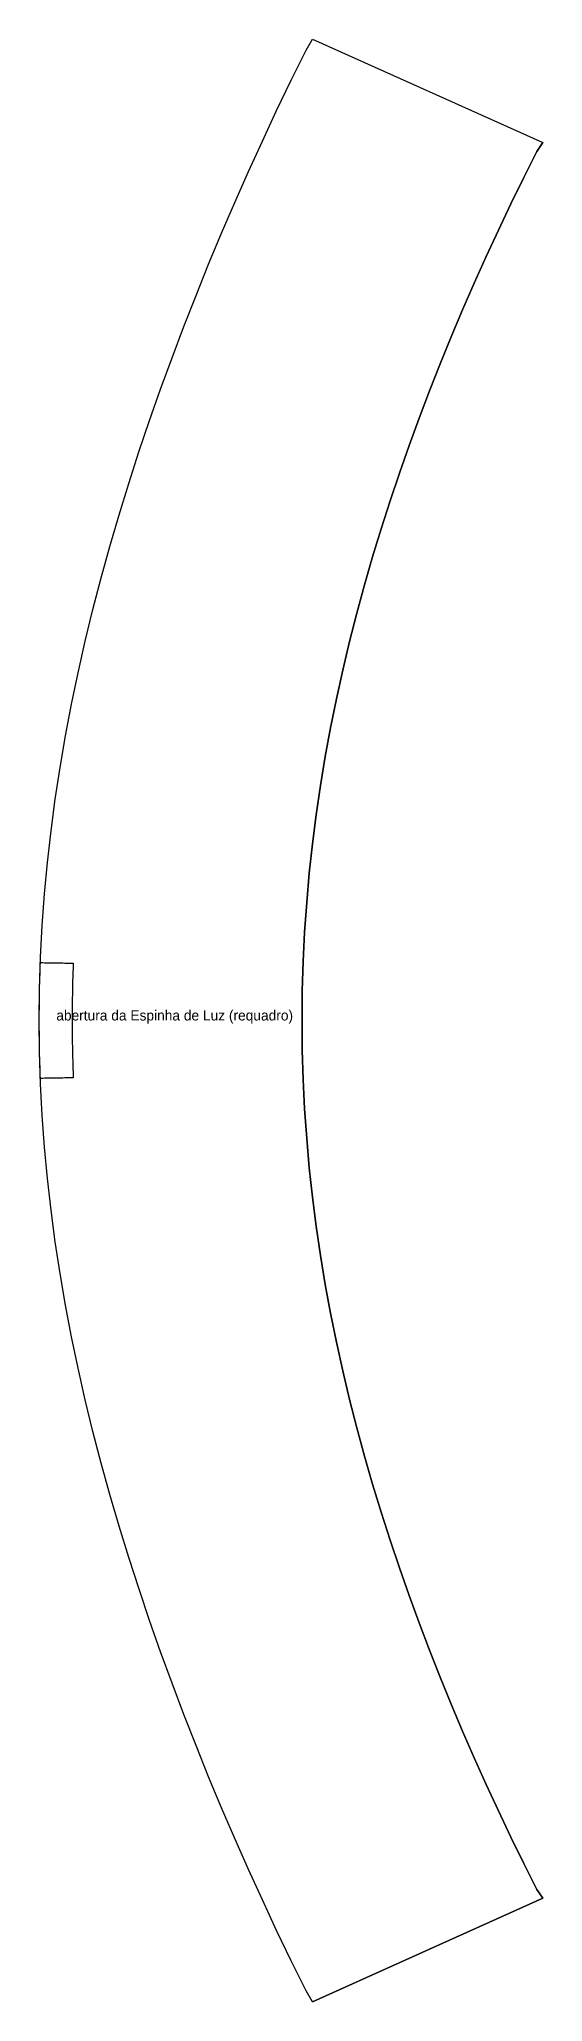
# Model space of a CAD drawing. Header units: metres. Extents: x 0 to 50.3, y -0.6 to 11.6.
# Drawn here: x 39.1 to 41.55, y 0 to 9.54 of the extents above; entities that cross this region are included whole.
import ezdxf

# ---------------------------------------------------------------- set-up
doc = ezdxf.new("R2010")
doc.units = ezdxf.units.M
for name, color, linetype in [('CONTORNO', 7, 'Continuous'), ('KEDER', 5, 'Continuous'), ('RECORTE', 3, 'Continuous'), ('TEXTO', 2, 'Continuous')]:
    doc.layers.add(name, color=color, linetype=linetype)

msp = doc.modelspace()

# ---------------------------------------------------------------- texts
at = {"layer": 'TEXTO'}
msp.add_text('abertura da Espinha de Luz (requadro)', height=0.05, dxfattribs=at).set_placement((39.1793, 4.7724))

# ---------------------------------------------------------------- linework, layer by layer
at = {"layer": 'CONTORNO'}
msp.add_lwpolyline([(40.4263, 0), (40.3948, 0.0528), (40.3224, 0.1993), (40.2516, 0.3467), (40.1822, 0.495), (40.1145, 0.6439), (40.0483, 0.7936), (39.9837, 0.9438), (39.9208, 1.0946), (39.8596, 1.2458), (39.8002, 1.3974), (39.7427, 1.5495), (39.6871, 1.7018), (39.6334, 1.8544), (39.5819, 2.0072), (39.5324, 2.1602), (39.4852, 2.3134), (39.4403, 2.4667), (39.3978, 2.6201), (39.3578, 2.7736), (39.3203, 2.9272), (39.2855, 3.0809), (39.2534, 3.2345), (39.2241, 3.3882), (39.1977, 3.542), (39.1742, 3.6958), (39.1537, 3.8495), (39.1363, 4.0033), (39.1219, 4.1571), (39.1107, 4.3109), (39.1027, 4.4648), (39.0979, 4.6186), (39.0963, 4.7724), (39.0979, 4.9262), (39.1027, 5.08), (39.1107, 5.2338), (39.1219, 5.3877), (39.1362, 5.5415), (39.1537, 5.6953), (39.1741, 5.849), (39.1976, 6.0028), (39.2241, 6.1565), (39.2534, 6.3103), (39.2854, 6.4639), (39.3203, 6.6176), (39.3577, 6.7711), (39.3978, 6.9247), (39.4403, 7.0781), (39.4852, 7.2314), (39.5324, 7.3846), (39.5818, 7.5376), (39.6334, 7.6904), (39.687, 7.843), (39.7426, 7.9953), (39.8002, 8.1474), (39.8595, 8.299), (39.9207, 8.4503), (39.9836, 8.601), (40.0482, 8.7513), (40.1144, 8.9009), (40.1821, 9.0498), (40.2515, 9.1981), (40.3223, 9.3455), (40.3947, 9.492), (40.4263, 9.5448), (41.5468, 9.0418), (41.5186, 8.9984), (41.4544, 8.8718), (41.3917, 8.7446), (41.3305, 8.6166), (41.2709, 8.4879), (41.2127, 8.3586), (41.156, 8.2286), (41.1008, 8.0979), (41.0472, 7.9665), (40.9951, 7.8344), (40.9447, 7.7017), (40.8959, 7.5683), (40.8488, 7.4342), (40.8036, 7.2994), (40.7601, 7.1639), (40.7186, 7.0277), (40.6791, 6.8908), (40.6417, 6.7532), (40.6064, 6.615), (40.5733, 6.4761), (40.5426, 6.3366), (40.5142, 6.1965), (40.4883, 6.0559), (40.4649, 5.9147), (40.4441, 5.773), (40.4259, 5.6309), (40.4105, 5.4884), (40.3978, 5.3456), (40.3879, 5.2026), (40.3808, 5.0593), (40.3765, 4.9159), (40.3751, 4.7724), (40.3765, 4.6289), (40.3808, 4.4855), (40.3879, 4.3423), (40.3978, 4.1992), (40.4105, 4.0564), (40.426, 3.9139), (40.4441, 3.7718), (40.4649, 3.6301), (40.4883, 3.489), (40.5142, 3.3483), (40.5426, 3.2082), (40.5734, 3.0687), (40.6064, 2.9298), (40.6417, 2.7916), (40.6792, 2.6541), (40.7187, 2.5172), (40.7602, 2.381), (40.8036, 2.2455), (40.8489, 2.1107), (40.896, 1.9766), (40.9448, 1.8432), (40.9952, 1.7104), (41.0473, 1.5784), (41.1009, 1.447), (41.1561, 1.3163), (41.2127, 1.1863), (41.2709, 1.0569), (41.3306, 0.9283), (41.3918, 0.8003), (41.4544, 0.673), (41.5186, 0.5464), (41.5467, 0.503)], close=True, dxfattribs=at)
at = {"layer": 'KEDER'}
for points in [[(40.4263, 0), (40.3948, 0.0528), (40.3224, 0.1993), (40.2516, 0.3467), (40.1822, 0.495), (40.1145, 0.6439), (40.0483, 0.7936), (39.9837, 0.9438), (39.9208, 1.0946), (39.8596, 1.2458), (39.8002, 1.3974), (39.7427, 1.5495), (39.6871, 1.7018), (39.6334, 1.8544), (39.5819, 2.0072), (39.5324, 2.1602), (39.4852, 2.3134), (39.4403, 2.4667), (39.3978, 2.6201), (39.3578, 2.7736), (39.3203, 2.9272), (39.2855, 3.0809), (39.2534, 3.2345), (39.2241, 3.3882), (39.1977, 3.542), (39.1742, 3.6958), (39.1537, 3.8495), (39.1363, 4.0033), (39.1219, 4.1571), (39.1107, 4.3109), (39.1027, 4.4648), (39.0979, 4.6186), (39.0963, 4.7724), (39.0979, 4.9262), (39.1027, 5.08), (39.1107, 5.2338), (39.1219, 5.3877), (39.1362, 5.5415), (39.1537, 5.6953), (39.1741, 5.849), (39.1976, 6.0028), (39.2241, 6.1565), (39.2534, 6.3103), (39.2854, 6.4639), (39.3203, 6.6176), (39.3577, 6.7711), (39.3978, 6.9247), (39.4403, 7.0781), (39.4852, 7.2314), (39.5324, 7.3846), (39.5818, 7.5376), (39.6334, 7.6904), (39.687, 7.843), (39.7426, 7.9953), (39.8002, 8.1474), (39.8595, 8.299), (39.9207, 8.4503), (39.9836, 8.601), (40.0482, 8.7513), (40.1144, 8.9009), (40.1821, 9.0498), (40.2515, 9.1981), (40.3223, 9.3455), (40.3947, 9.492), (40.4263, 9.5448)], [(40.4263, 9.5448), (41.5468, 9.0418)], [(41.5467, 0.503), (41.5186, 0.5464), (41.4544, 0.673), (41.3918, 0.8003), (41.3306, 0.9283), (41.2709, 1.0569), (41.2127, 1.1863), (41.1561, 1.3163), (41.1009, 1.447), (41.0473, 1.5784), (40.9952, 1.7104), (40.9448, 1.8432), (40.896, 1.9766), (40.8489, 2.1107), (40.8036, 2.2455), (40.7602, 2.381), (40.7187, 2.5172), (40.6792, 2.6541), (40.6417, 2.7916), (40.6064, 2.9298), (40.5734, 3.0687), (40.5426, 3.2082), (40.5142, 3.3483), (40.4883, 3.489), (40.4649, 3.6301), (40.4441, 3.7718), (40.426, 3.9139), (40.4105, 4.0564), (40.3978, 4.1992), (40.3879, 4.3423), (40.3808, 4.4855), (40.3765, 4.6289), (40.3751, 4.7724), (40.3765, 4.9159), (40.3808, 5.0593), (40.3879, 5.2026), (40.3978, 5.3456), (40.4105, 5.4884), (40.4259, 5.6309), (40.4441, 5.773), (40.4649, 5.9147), (40.4883, 6.0559), (40.5142, 6.1965), (40.5426, 6.3366), (40.5733, 6.4761), (40.6064, 6.615), (40.6417, 6.7532), (40.6791, 6.8908), (40.7186, 7.0277), (40.7601, 7.1639), (40.8036, 7.2994), (40.8488, 7.4342), (40.8959, 7.5683), (40.9447, 7.7017), (40.9951, 7.8344), (41.0472, 7.9665), (41.1008, 8.0979), (41.156, 8.2286), (41.2127, 8.3586), (41.2709, 8.4879), (41.3305, 8.6166), (41.3917, 8.7446), (41.4544, 8.8718), (41.5186, 8.9984), (41.5468, 9.0418)], [(40.4263, 0), (41.5467, 0.503)]]:
    msp.add_lwpolyline(points, dxfattribs=at)
at = {"layer": 'RECORTE'}
msp.add_lwpolyline([(39.1019, 4.491), (39.1015, 4.505), (39.101, 4.5191), (39.1006, 4.5332), (39.1001, 4.5473), (39.0997, 4.5613), (39.0992, 4.5754), (39.0988, 4.5895), (39.0984, 4.6035), (39.0979, 4.6176), (39.0978, 4.6317), (39.0976, 4.6458), (39.0975, 4.6598), (39.0973, 4.6739), (39.0972, 4.688), (39.097, 4.702), (39.0969, 4.7161), (39.0967, 4.7302), (39.0966, 4.7443), (39.0964, 4.7583), (39.0963, 4.7724), (39.0964, 4.7865), (39.0966, 4.8005), (39.0967, 4.8146), (39.0969, 4.8287), (39.097, 4.8427), (39.0972, 4.8568), (39.0973, 4.8709), (39.0975, 4.885), (39.0976, 4.899), (39.0978, 4.9131), (39.0979, 4.9272), (39.0984, 4.9412), (39.0988, 4.9553), (39.0992, 4.9694), (39.0997, 4.9835), (39.1001, 4.9975), (39.1006, 5.0116), (39.101, 5.0257), (39.1014, 5.0397), (39.1019, 5.0538), (39.1119, 5.0537), (39.1219, 5.0535), (39.1318, 5.0534), (39.1418, 5.0532), (39.1518, 5.0531), (39.1618, 5.0529), (39.1718, 5.0528), (39.1818, 5.0526), (39.1918, 5.0525), (39.2017, 5.0523), (39.2117, 5.0522), (39.2217, 5.052), (39.2317, 5.0519), (39.2417, 5.0517), (39.2517, 5.0516), (39.2617, 5.0514), (39.2612, 5.0375), (39.2608, 5.0235), (39.2604, 5.0096), (39.2599, 4.9956), (39.2595, 4.9817), (39.259, 4.9677), (39.2586, 4.9538), (39.2582, 4.9398), (39.2577, 4.9259), (39.2576, 4.9119), (39.2574, 4.898), (39.2573, 4.884), (39.2571, 4.8701), (39.257, 4.8561), (39.2569, 4.8422), (39.2567, 4.8282), (39.2566, 4.8143), (39.2564, 4.8003), (39.2563, 4.7863), (39.2561, 4.7724), (39.2563, 4.7584), (39.2564, 4.7445), (39.2566, 4.7305), (39.2567, 4.7166), (39.2569, 4.7026), (39.257, 4.6887), (39.2571, 4.6747), (39.2573, 4.6608), (39.2574, 4.6468), (39.2576, 4.6329), (39.2578, 4.6189), (39.2582, 4.605), (39.2586, 4.591), (39.2591, 4.5771), (39.2595, 4.5631), (39.2599, 4.5492), (39.2604, 4.5352), (39.2608, 4.5213), (39.2612, 4.5073), (39.2617, 4.4934), (39.2517, 4.4932), (39.2417, 4.4931), (39.2317, 4.4929), (39.2217, 4.4928), (39.2117, 4.4926), (39.2018, 4.4925), (39.1918, 4.4923), (39.1818, 4.4922), (39.1718, 4.492), (39.1618, 4.4919), (39.1518, 4.4917), (39.1418, 4.4916), (39.1319, 4.4914), (39.1219, 4.4913), (39.1119, 4.4911)], close=True, dxfattribs=at)

msp.set_redraw_order([(e.dxf.handle, doc.entitydb.next_handle()) for e in msp.query("TEXT MTEXT ATTDEF DIMENSION ARC_DIMENSION")])  # texts and dimensions are drawn at this point

doc.saveas('drawing.dxf')
